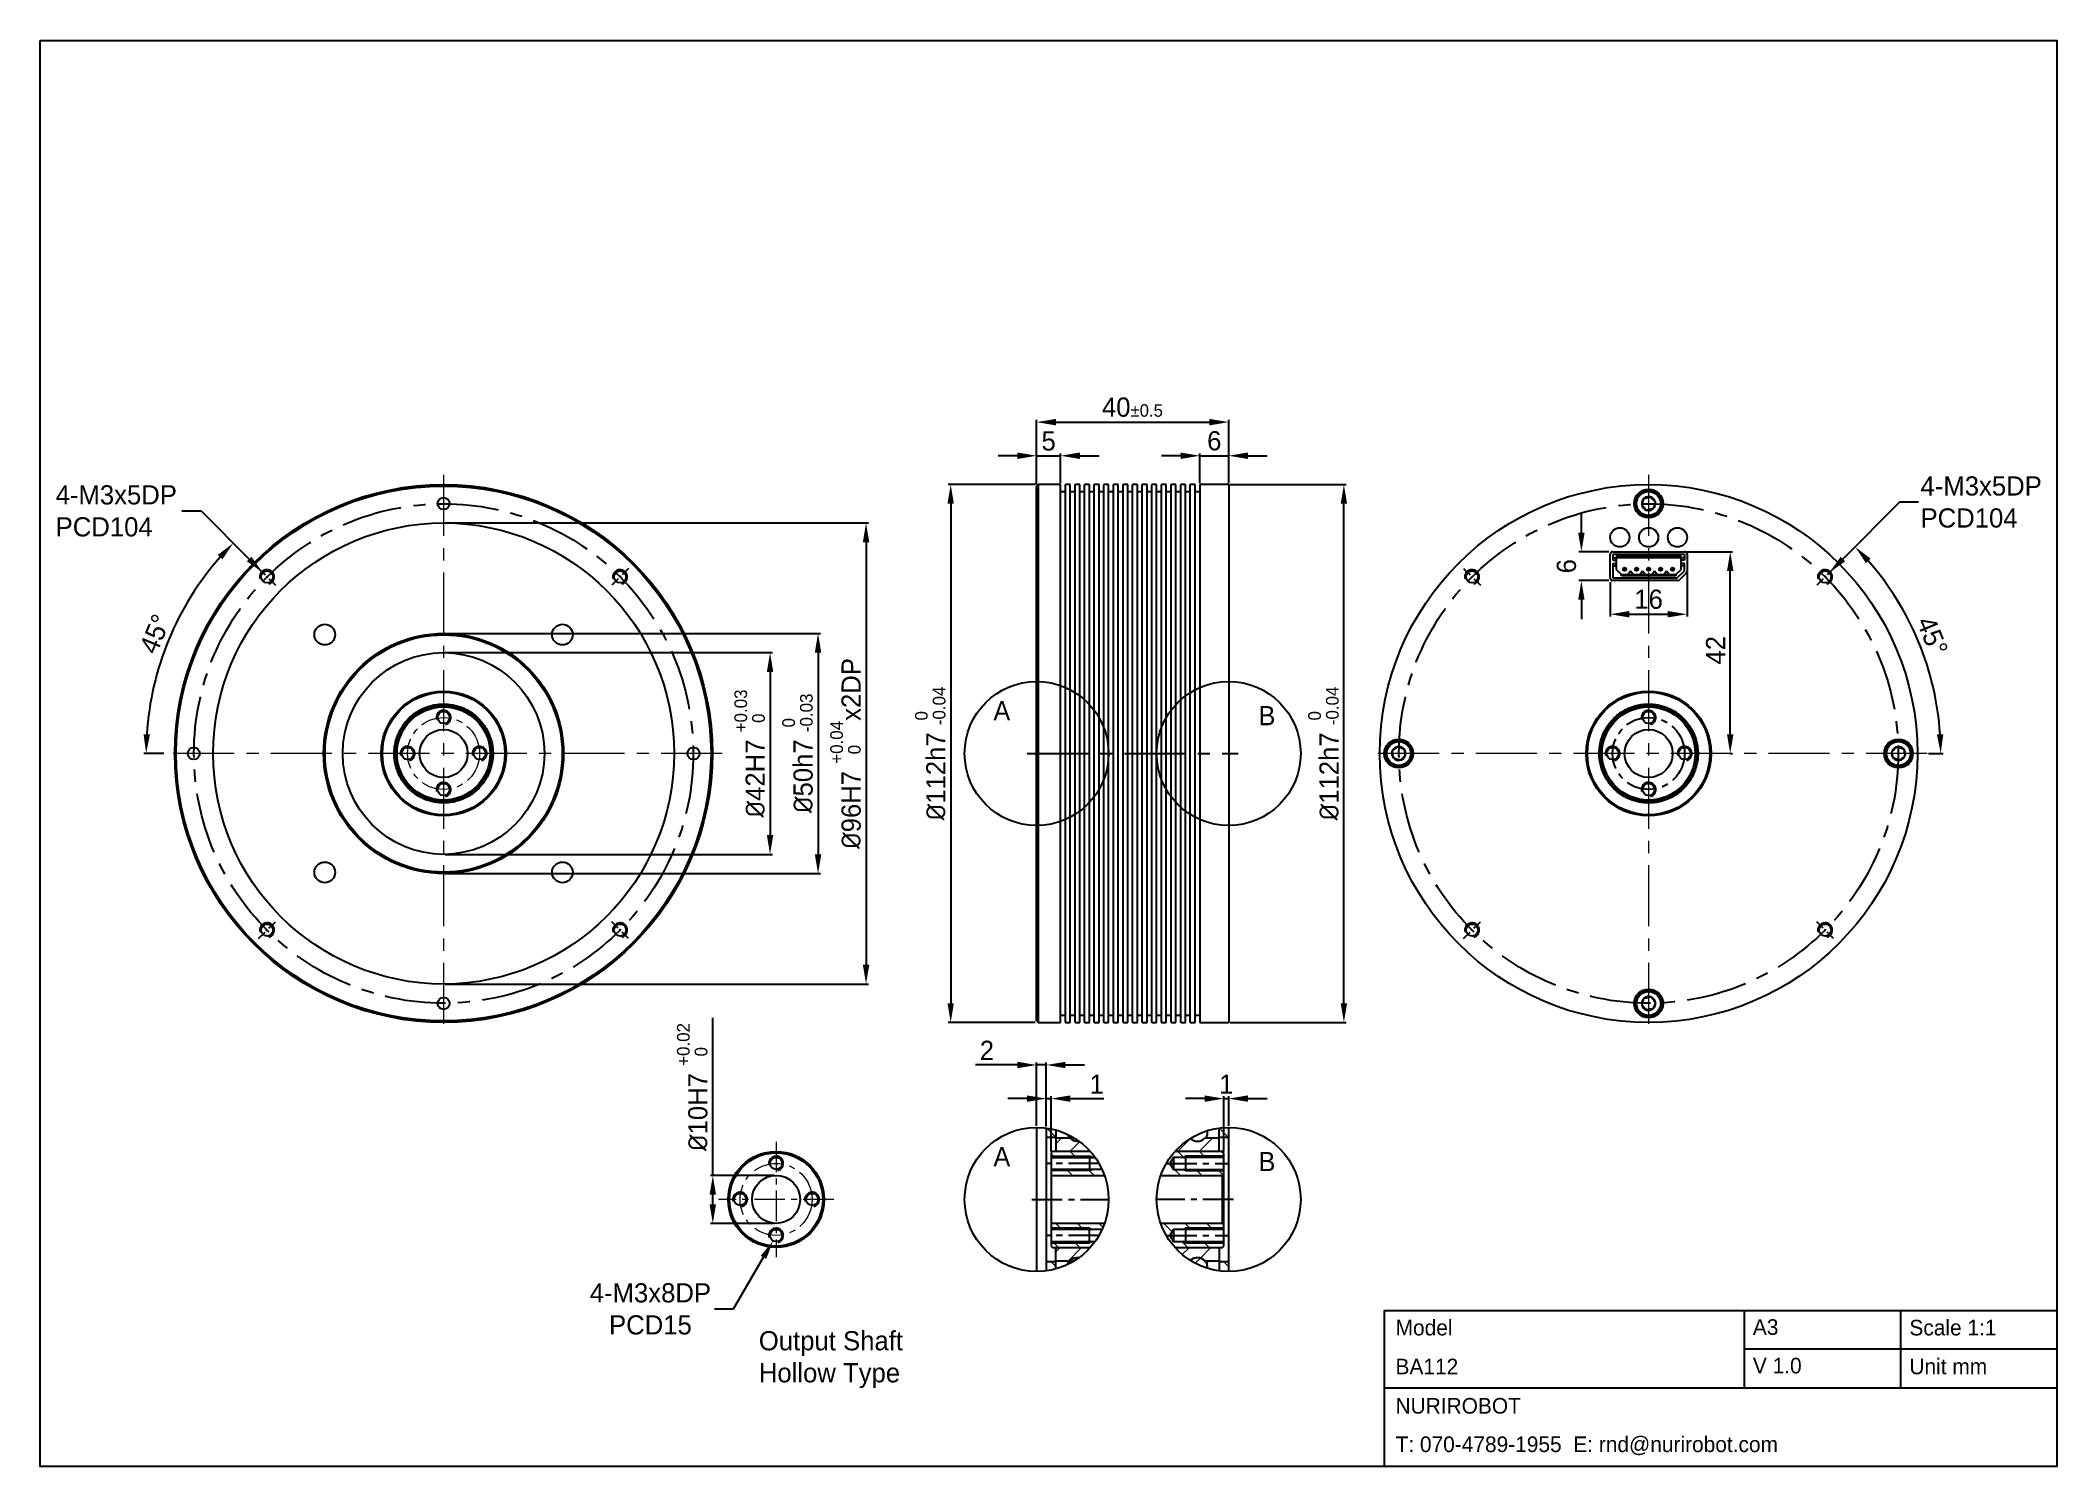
# Model space of a CAD drawing. Header units: millimetres. Extents: x 0 to 420, y 0 to 297.
import ezdxf

# ---------------------------------------------------------------- set-up
doc = ezdxf.new("R2010")
doc.units = ezdxf.units.MM
doc.header["$LTSCALE"] = 0.5
doc.header["$PDSIZE"] = -1
doc.linetypes.add('CENTERX2', pattern=[20.32, 12.7, -2.54, 2.54, -2.54])
doc.layers.add('외형선', color=7, linetype='Continuous', lineweight=25)
doc.layers.add('중심선', color=1, linetype='CENTERX2')
doc.layers.add('치수선', color=3, linetype='Continuous')
doc.styles.add('누리로봇 문자스타일_20230829', font='GOTHIC.TTF')
doc.dimstyles.new('A3기본 치수스타일', dxfattribs={"dimtxt": 4, "dimasz": 4, "dimexe": 0.5, "dimexo": 0.3, "dimgap": 1, "dimtad": 1, "dimtoh": 1, "dimdec": 1, "dimzin": 12, "dimdsep": 46, "dimtxsty": '누리로봇 문자스타일_20230829', "dimcen": 0.09, "dimclrd": 3, "dimclre": 3, "dimclrt": 3, "dimadec": 0, "dimazin": 3, "dimtm": 1e-09, "dimtfac": 1, "dimtdec": 1, "dimtofl": 0, "dimtmove": 0, "dimatfit": 3, "dimfxl": 1, "dimfrac": 2, "dimarcsym": 0})
doc.dimstyles.new('A3지시선 치수스타일', dxfattribs={"dimtxt": 4, "dimasz": 4, "dimexe": 0.5, "dimexo": 0.3, "dimgap": 0.396875, "dimtad": 0, "dimtih": 1, "dimtoh": 1, "dimdec": 1, "dimzin": 12, "dimdsep": 46, "dimtxsty": '누리로봇 문자스타일_20230829', "dimcen": 0.09, "dimclrd": 3, "dimclre": 3, "dimclrt": 3, "dimadec": 0, "dimazin": 3, "dimtm": 1e-09, "dimtfac": 1, "dimtdec": 1, "dimtofl": 0, "dimtmove": 0, "dimatfit": 3, "dimfxl": 1, "dimfrac": 2, "dimarcsym": 0})
doc.dimstyles.new('A3치수선 초과 치수스타일', dxfattribs={"dimtxt": 4, "dimasz": 4, "dimexe": 0.5, "dimexo": 0.3, "dimgap": 1, "dimtad": 1, "dimdec": 1, "dimzin": 12, "dimdsep": 46, "dimtxsty": '누리로봇 문자스타일_20230829', "dimcen": 0.09, "dimclrd": 3, "dimclre": 3, "dimclrt": 3, "dimadec": 0, "dimazin": 3, "dimtm": 1e-09, "dimtfac": 1, "dimtdec": 1, "dimtofl": 0, "dimtmove": 0, "dimatfit": 3, "dimfxl": 1, "dimfrac": 2, "dimarcsym": 0})

msp = doc.modelspace()

# ---------------------------------------------------------------- texts
at = {"color": 3, "ltscale": 0.5, "char_height": 4, "attachment_point": 1, "style": '누리로봇 문자스타일_20230829'}
for s, insert, width in [('{\\fGulim|b0|i0|c129|p50;A}', (198.54, 159.41), 28.4188), ('{\\fGulim|b0|i0|c129|p50;B}', (253.77, 158.39), 33.3852), ('{\\fGulim|b0|i0|c129|p50;A}', (198.54, 66.55), 28.4188), ('{\\fGulim|b0|i0|c129|p50;B}', (253.77, 65.53), 33.3852), ('Output Shaft\\PHollow Type', (149.66, 28.22), 69.668)]:
    msp.add_mtext(s, dxfattribs=dict(at, insert=insert, width=width))
at = {"lineweight": -3, "attachment_point": 1, "style": '누리로봇 문자스타일_20230829'}
for s, insert, char_height, width in [('Model', (282.3, 30.58), 3.255, 10.7408), ('A3', (356.72, 30.7), 3.255, 12.1036), ('{\\fCentury Gothic|b0|i0|c0|p34;Scale 1:1}', (389.32, 30.58), 3.2548, 53.4053), ('BA112', (282.28, 22.48), 3.255, 39.9112), ('V 1.0', (356.72, 22.67), 3.255, 12.1036), ('Unit mm', (389.32, 22.5), 3.255, 53.4053), ('NURIROBOT', (282.28, 14.3), 3.255, 40.3813), ('T: 070-4789-1955  E: rnd@nurirobot.com', (282.29, 6.29), 3.2548, 85.2271), ('T: 070-4789-1955  E: rnd@nurirobot.com', (282.29, 6.29), 3.2548, 85.2271)]:
    msp.add_mtext(s, dxfattribs=dict(at, insert=insert, char_height=char_height, width=width))

# ---------------------------------------------------------------- blocks, each defined once
blk = doc.blocks.new('_D_102')
at = {"layer": 'Defpoints', "color": 0}
for p in [(247.53, 217.5), (207.53, 204.2), (247.53, 204.5)]:
    blk.add_point(p, dxfattribs=at)
at = {"layer": '치수선', "color": 3, "lineweight": -2}
for p, q in [((207.53, 204.5), (207.53, 218)), ((211.53, 217.5), (243.53, 217.5)), ((247.53, 204.8), (247.53, 218))]:
    blk.add_line(p, q, dxfattribs=at)
at = {"layer": '치수선', "color": 3}
for points in [[(211.53, 218.17), (211.53, 216.83), (207.53, 217.5)], [(243.53, 218.17), (243.53, 216.83), (247.53, 217.5)]]:
    blk.add_solid(points, dxfattribs=at)
at = {"layer": '치수선', "color": 3, "insert": (227.48, 220.6), "char_height": 4, "attachment_point": 5, "style": '누리로봇 문자스타일_20230829'}
blk.add_mtext('40{\\H0.65x;%%P0.5}', dxfattribs=at)
blk = doc.blocks.new('_D_105')
at = {"layer": 'Defpoints', "color": 0}
for p in [(84, 169.5), (84, 127.5), (152, 127.5)]:
    blk.add_point(p, dxfattribs=at)
at = {"layer": '치수선', "color": 3, "lineweight": -2}
for p, q in [((84.3, 169.5), (152.5, 169.5)), ((152, 165.5), (152, 131.5)), ((84.3, 127.5), (152.5, 127.5))]:
    blk.add_line(p, q, dxfattribs=at)
at = {"layer": '치수선', "color": 3}
for points in [[(151.33, 165.5), (152.67, 165.5), (152, 169.5)], [(151.33, 131.5), (152.67, 131.5), (152, 127.5)]]:
    blk.add_solid(points, dxfattribs=at)
at = {"layer": '치수선', "color": 3, "insert": (147.74, 148.5), "char_height": 4, "attachment_point": 5, "rotation": 90, "style": '누리로봇 문자스타일_20230829'}
blk.add_mtext('{\\fISOCPEUR|b0|i0|c0|p34;%%C}42H7 {\\H0.66x;\\S+0.03^   0;}', dxfattribs=at)
blk = doc.blocks.new('_D_106')
at = {"layer": 'Defpoints', "color": 0}
for p in [(84, 173.5), (84, 123.5), (162, 123.5)]:
    blk.add_point(p, dxfattribs=at)
at = {"layer": '치수선', "color": 3, "lineweight": -2}
for p, q in [((84.3, 173.5), (162.5, 173.5)), ((162, 169.5), (162, 127.5)), ((84.3, 123.5), (162.5, 123.5))]:
    blk.add_line(p, q, dxfattribs=at)
at = {"layer": '치수선', "color": 3}
for points in [[(161.33, 169.5), (162.67, 169.5), (162, 173.5)], [(161.33, 127.5), (162.67, 127.5), (162, 123.5)]]:
    blk.add_solid(points, dxfattribs=at)
at = {"layer": '치수선', "color": 3, "insert": (157.74, 148.54), "char_height": 4, "attachment_point": 5, "rotation": 90, "style": '누리로봇 문자스타일_20230829'}
blk.add_mtext('{\\fISOCPEUR|b0|i0|c0|p34;%%C}50h7 {\\H0.66x;\\S 0^ -0.03;}', dxfattribs=at)
blk = doc.blocks.new('_D_107')
at = {"layer": 'Defpoints', "color": 0}
for p in [(84, 196.5), (84, 100.5), (172, 100.5)]:
    blk.add_point(p, dxfattribs=at)
at = {"layer": '치수선', "color": 3, "lineweight": -2}
for p, q in [((84.3, 196.5), (172.5, 196.5)), ((172, 192.5), (172, 104.5)), ((84.3, 100.5), (172.5, 100.5))]:
    blk.add_line(p, q, dxfattribs=at)
at = {"layer": '치수선', "color": 3}
for points in [[(171.33, 192.5), (172.67, 192.5), (172, 196.5)], [(171.33, 104.5), (172.67, 104.5), (172, 100.5)]]:
    blk.add_solid(points, dxfattribs=at)
at = {"layer": '치수선', "color": 3, "insert": (167.74, 148.5), "char_height": 4, "attachment_point": 5, "rotation": 90, "style": '누리로봇 문자스타일_20230829'}
blk.add_mtext('{\\fISOCPEUR|b0|i0|c0|p34;%%C}96H7 {\\H0.66x;\\S+0.04^   0;}x2DP', dxfattribs=at)
blk = doc.blocks.new('_D_108')
at = {"layer": 'Defpoints', "color": 0}
for p in [(207.53, 204.5), (189.63, 92.5), (207.53, 92.5)]:
    blk.add_point(p, dxfattribs=at)
at = {"layer": '치수선', "color": 3, "lineweight": -2}
for p, q in [((207.23, 204.5), (189.13, 204.5)), ((189.63, 200.5), (189.63, 96.5)), ((207.23, 92.5), (189.13, 92.5))]:
    blk.add_line(p, q, dxfattribs=at)
at = {"layer": '치수선', "color": 3}
for points in [[(188.96, 200.5), (190.29, 200.5), (189.63, 204.5)], [(188.96, 96.5), (190.29, 96.5), (189.63, 92.5)]]:
    blk.add_solid(points, dxfattribs=at)
at = {"layer": '치수선', "color": 3, "insert": (185.36, 148.5), "char_height": 4, "attachment_point": 5, "rotation": 90, "style": '누리로봇 문자스타일_20230829'}
blk.add_mtext('{\\fISOCPEUR|b0|i0|c0|p34;%%C}112h7 {\\H0.66x;\\S 0^ -0.04;}', dxfattribs=at)
blk = doc.blocks.new('_D_111')
at = {"layer": 'Defpoints', "color": 0}
for p in [(342.5, 190.5), (352, 190.5), (351.69, 148.5)]:
    blk.add_point(p, dxfattribs=at)
at = {"layer": '치수선', "color": 3, "lineweight": -2}
for p, q in [((342.8, 190.5), (352.5, 190.5)), ((352, 152.5), (352, 186.5)), ((351.99, 148.5), (352.5, 148.5))]:
    blk.add_line(p, q, dxfattribs=at)
at = {"layer": '치수선', "color": 3}
for points in [[(351.33, 186.5), (352.67, 186.5), (352, 190.5)], [(351.33, 152.5), (352.67, 152.5), (352, 148.5)]]:
    blk.add_solid(points, dxfattribs=at)
at = {"layer": '치수선', "color": 3, "insert": (348.95, 170), "char_height": 4, "attachment_point": 5, "rotation": 90, "style": '누리로봇 문자스타일_20230829'}
blk.add_mtext('42', dxfattribs=at)
blk = doc.blocks.new('_D_113')
at = {"layer": 'Defpoints', "color": 0}
for p in [(327, 190.5), (321, 184.5), (327, 184.5)]:
    blk.add_point(p, dxfattribs=at)
at = {"layer": '치수선', "color": 3, "lineweight": -2}
for p, q in [((321, 194.5), (321, 198.5)), ((326.7, 190.5), (320.5, 190.5)), ((326.7, 184.5), (320.5, 184.5)), ((321, 180.5), (321, 176.5))]:
    blk.add_line(p, q, dxfattribs=at)
at = {"layer": '치수선', "color": 3}
for points in [[(320.33, 194.5), (321.67, 194.5), (321, 190.5)], [(320.33, 180.5), (321.67, 180.5), (321, 184.5)]]:
    blk.add_solid(points, dxfattribs=at)
at = {"layer": '치수선', "color": 3, "insert": (317.9, 187.5), "char_height": 4, "attachment_point": 5, "rotation": 90, "style": '누리로봇 문자스타일_20230829'}
blk.add_mtext('6', dxfattribs=at)
blk = doc.blocks.new('_D_114')
at = {"layer": 'Defpoints', "color": 0}
for p in [(343, 186.5), (327, 184.5), (343, 177.5)]:
    blk.add_point(p, dxfattribs=at)
at = {"layer": '치수선', "color": 3, "lineweight": -2}
for p, q in [((343, 186.2), (343, 177)), ((327, 184.2), (327, 177)), ((331, 177.5), (339, 177.5))]:
    blk.add_line(p, q, dxfattribs=at)
at = {"layer": '치수선', "color": 3}
for points in [[(331, 178.17), (331, 176.83), (327, 177.5)], [(339, 178.17), (339, 176.83), (343, 177.5)]]:
    blk.add_solid(points, dxfattribs=at)
at = {"layer": '치수선', "color": 3, "insert": (335, 180.6), "char_height": 4, "attachment_point": 5, "style": '누리로봇 문자스타일_20230829'}
blk.add_mtext('16', dxfattribs=at)
blk = doc.blocks.new('*D173')
at = {"layer": 'Defpoints', "color": 0}
for p in [(212.53, 210.5), (207.53, 204.2), (212.53, 204.5)]:
    blk.add_point(p, dxfattribs=at)
at = {"layer": '치수선', "color": 3, "lineweight": -2}
for p, q in [((203.53, 210.5), (199.53, 210.5)), ((207.53, 204.5), (207.53, 211)), ((207.53, 210.5), (212.53, 210.5)), ((212.53, 204.8), (212.53, 211)), ((216.53, 210.5), (220.53, 210.5))]:
    blk.add_line(p, q, dxfattribs=at)
at = {"layer": '치수선', "color": 3}
for points in [[(203.53, 211.17), (203.53, 209.83), (207.53, 210.5)], [(216.53, 211.17), (216.53, 209.83), (212.53, 210.5)]]:
    blk.add_solid(points, dxfattribs=at)
at = {"layer": '치수선', "color": 3, "insert": (210.03, 213.55), "char_height": 4, "attachment_point": 5, "style": '누리로봇 문자스타일_20230829'}
blk.add_mtext('5', dxfattribs=at)
blk = doc.blocks.new('*D174')
at = {"layer": 'Defpoints', "color": 0}
for p in [(247.53, 210.5), (241.53, 204.5), (247.53, 204.5)]:
    blk.add_point(p, dxfattribs=at)
at = {"layer": '치수선', "color": 3, "lineweight": -2}
for p, q in [((237.53, 210.5), (233.53, 210.5)), ((241.53, 204.8), (241.53, 211)), ((241.53, 210.5), (247.53, 210.5)), ((247.53, 204.8), (247.53, 211)), ((251.53, 210.5), (255.53, 210.5))]:
    blk.add_line(p, q, dxfattribs=at)
at = {"layer": '치수선', "color": 3}
for points in [[(237.53, 211.17), (237.53, 209.83), (241.53, 210.5)], [(251.53, 211.17), (251.53, 209.83), (247.53, 210.5)]]:
    blk.add_solid(points, dxfattribs=at)
at = {"layer": '치수선', "color": 3, "insert": (244.53, 213.6), "char_height": 4, "attachment_point": 5, "style": '누리로봇 문자스타일_20230829'}
blk.add_mtext('6', dxfattribs=at)
blk = doc.blocks.new('*U175')
at = {"layer": '외형선'}
for radius in [3, 2.75, 2.5]:
    blk.add_circle((0, 0), radius, dxfattribs=at)
for start, end in [(129.2569, 189.2569), (69.2569, 129.2569), (9.2569, 69.2569), (309.2569, 9.2569), (189.2569, 249.2569), (249.2569, 309.2569)]:
    blk.add_arc((0, 0), 1.44, start, end, dxfattribs=at)
for points, knots in [([(-1.42, -0.23), (-1.33, 0.01), (-1.16, 0.46), (-0.99, 0.91), (-0.91, 1.12)], [0, 0, 0, 0, 0.534624, 1, 1, 1, 1]), ([(-0.91, 1.12), (-0.66, 1.16), (-0.18, 1.24), (0.29, 1.31), (0.51, 1.35)], [0, 0, 0, 0, 0.534625, 1, 1, 1, 1]), ([(0.51, 1.35), (0.62, 1.22), (0.88, 0.89), (1.2, 0.51), (1.39, 0.28), (1.42, 0.23)], [0, 0, 0, 0, 0.366241, 0.87108, 1, 1, 1, 1]), ([(1.42, 0.23), (1.33, -0.01), (1.16, -0.46), (0.99, -0.91), (0.91, -1.12)], [0, 0, 0, 0, 0.534624, 1, 1, 1, 1]), ([(-0.51, -1.35), (-0.55, -1.3), (-0.74, -1.07), (-1.05, -0.69), (-1.31, -0.37), (-1.42, -0.23)], [0, 0, 0, 0, 0.12892, 0.633759, 1, 1, 1, 1]), ([(0.91, -1.12), (0.66, -1.16), (0.18, -1.24), (-0.29, -1.31), (-0.51, -1.35)], [0, 0, 0, 0, 0.534625, 1, 1, 1, 1])]:
    blk.add_open_spline(points, degree=3, knots=knots, dxfattribs=at)
blk = doc.blocks.new('*U176')
at = {"color": 0, "linetype": 'ByBlock', "lineweight": -2}
blk.add_blockref('*U175', (364.89, 221.24), dxfattribs=at)
for p, rotation in [((312.84, 169.19), 90), ((416.94, 169.19), 270), ((364.89, 117.14), 180)]:
    blk.add_blockref('*U175', p, dxfattribs=dict(at, rotation=rotation))
blk = doc.blocks.new('*U177')
at = {"layer": '중심선', "ltscale": 0.3}
blk.add_line((1.77, 1.77), (-1.77, -1.77), dxfattribs=at)
blk = doc.blocks.new('*U178')
at = {"color": 0, "linetype": 'ByBlock', "lineweight": -2}
for p, rotation in [((81.04, 205.96), 90.00000000000001), ((81.04, 132.42), 180), ((154.58, 132.42), 270)]:
    blk.add_blockref('*U177', p, dxfattribs=dict(at, rotation=rotation))
blk.add_blockref('*U177', (154.58, 205.96), dxfattribs=at)
blk = doc.blocks.new('*U179')
at = {"layer": '중심선', "ltscale": 0.3}
blk.add_line((1.77, 1.77), (-1.77, -1.77), dxfattribs=at)
blk = doc.blocks.new('*U180')
at = {"color": 0, "linetype": 'ByBlock', "lineweight": -2}
for p, rotation in [((81.04, 205.96), 90.00000000000001), ((81.04, 132.42), 180), ((154.58, 132.42), 270)]:
    blk.add_blockref('*U179', p, dxfattribs=dict(at, rotation=rotation))
blk.add_blockref('*U179', (154.58, 205.96), dxfattribs=at)
blk = doc.blocks.new('*D181')
at = {"layer": 'Defpoints', "color": 0}
for p in [(372.65, 186.16), (370.89, 184.38)]:
    blk.add_point(p, dxfattribs=at)
at = {"layer": '치수선', "color": 3, "lineweight": -2}
for p, q in [((387.24, 200.85), (375.47, 188.99)), ((391.24, 200.85), (387.24, 200.85))]:
    blk.add_line(p, q, dxfattribs=at)
at = {"layer": '치수선', "color": 3}
blk.add_solid([(375, 189.46), (375.94, 188.52), (372.65, 186.16)], dxfattribs=at)
at = {"layer": '치수선', "color": 3, "insert": (391.64, 200.85), "char_height": 4, "attachment_point": 4, "style": '누리로봇 문자스타일_20230829'}
blk.add_mtext('4-M3x5DP\\PPCD104', dxfattribs=at)
blk = doc.blocks.new('*D187')
at = {"layer": 'Defpoints', "color": 0}
for p in [(153.26, 60.64), (140.08, 50.64), (153.26, 50.64)]:
    blk.add_point(p, dxfattribs=at)
at = {"layer": '치수선', "color": 3, "lineweight": -2}
for p, q in [((140.08, 60.64), (140.08, 93.46)), ((152.96, 60.64), (139.58, 60.64)), ((140.08, 54.64), (140.08, 56.64)), ((152.96, 50.64), (139.58, 50.64))]:
    blk.add_line(p, q, dxfattribs=at)
at = {"layer": '치수선', "color": 3}
for points in [[(139.41, 56.64), (140.74, 56.64), (140.08, 60.64)], [(139.41, 54.64), (140.74, 54.64), (140.08, 50.64)]]:
    blk.add_solid(points, dxfattribs=at)
at = {"layer": '치수선', "color": 3, "insert": (135.81, 79.05), "char_height": 4, "attachment_point": 5, "rotation": 90, "style": '누리로봇 문자스타일_20230829'}
blk.add_mtext('{\\fISOCPEUR|b0|i0|c0|p34;%%C}10H7 {\\H0.66x;\\S+0.02^   0;}', dxfattribs=at)
blk = doc.blocks.new('*D188')
at = {"layer": 'Defpoints', "color": 0}
for p in [(152.64, 47.06), (153.89, 49.22)]:
    blk.add_point(p, dxfattribs=at)
at = {"layer": '치수선', "color": 3, "lineweight": -2}
for p, q in [((144.42, 32.83), (150.64, 43.59)), ((140.42, 32.83), (144.42, 32.83))]:
    blk.add_line(p, q, dxfattribs=at)
at = {"layer": '치수선', "color": 3}
blk.add_solid([(150.06, 43.92), (151.21, 43.26), (152.64, 47.06)], dxfattribs=at)
at = {"layer": '치수선', "color": 3, "insert": (127.08, 32.83), "char_height": 4, "attachment_point": 5, "style": '누리로봇 문자스타일_20230829'}
blk.add_mtext('4-M3x8DP\\PPCD15', dxfattribs=at)
blk = doc.blocks.new('*D189')
at = {"color": 3}
for p, q in [((373.75, 187.25), (378.38, 191.88)), ((393.3, 148.5), (396.35, 148.5))]:
    blk.add_line(p, q, dxfattribs=at)
blk.add_arc((335, 148.5), 60.85, 3.7668, 41.2332, dxfattribs=at)
for points in [[(380.28, 188.15), (381.25, 189.07), (378.03, 191.53)], [(396.39, 152.52), (395.06, 152.48), (395.85, 148.5)]]:
    blk.add_solid(points, dxfattribs=at)
at = {"layer": 'Defpoints', "color": 0}
for p in [(373.54, 187.04), (370, 183.5), (393.78, 164.25), (277, 148.5), (393, 148.5)]:
    blk.add_point(p, dxfattribs=at)
at = {"color": 3, "insert": (394.09, 172.97), "char_height": 4, "attachment_point": 5, "rotation": 292.5, "style": '누리로봇 문자스타일_20230829'}
blk.add_mtext('45°', dxfattribs=at)
blk = doc.blocks.new('*D190')
at = {"color": 3}
for p, q in [((45.25, 187.25), (39.83, 192.67)), ((25.7, 148.5), (21.54, 148.5))]:
    blk.add_line(p, q, dxfattribs=at)
blk.add_arc((84, 148.5), 61.96, 138.6995, 176.3005, dxfattribs=at)
for points in [[(36.97, 189.85), (37.94, 188.94), (40.19, 192.31)], [(22.83, 152.48), (21.5, 152.52), (22.04, 148.5)]]:
    blk.add_solid(points, dxfattribs=at)
at = {"layer": 'Defpoints', "color": 0}
for p in [(45.46, 187.04), (49, 183.5), (30.34, 179.48), (26, 148.5), (142, 148.5)]:
    blk.add_point(p, dxfattribs=at)
at = {"color": 3, "insert": (23.89, 173.4), "char_height": 4, "attachment_point": 5, "rotation": 67.5, "style": '누리로봇 문자스타일_20230829'}
blk.add_mtext('45°', dxfattribs=at)
blk = doc.blocks.new('*D191')
at = {"layer": 'Defpoints', "color": 0}
for p in [(46.35, 186.15), (48.12, 184.39)]:
    blk.add_point(p, dxfattribs=at)
at = {"layer": '치수선', "color": 3, "lineweight": -2}
for p, q in [((29.47, 199), (33.47, 199)), ((33.47, 199), (43.51, 188.98))]:
    blk.add_line(p, q, dxfattribs=at)
at = {"layer": '치수선', "color": 3}
blk.add_solid([(43.98, 189.45), (43.04, 188.51), (46.35, 186.15)], dxfattribs=at)
at = {"layer": '치수선', "color": 3, "insert": (3.19, 199), "char_height": 4, "attachment_point": 4, "style": '누리로봇 문자스타일_20230829'}
blk.add_mtext('4-M3x5DP\\PPCD104', dxfattribs=at)
blk = doc.blocks.new('*D192')
at = {"layer": 'Defpoints', "color": 0}
for p in [(209.53, 76.64), (209.53, 70.5), (210.53, 65.34)]:
    blk.add_point(p, dxfattribs=at)
at = {"layer": '치수선', "color": 3, "lineweight": -2}
for p, q in [((205.53, 76.64), (201.53, 76.64)), ((209.53, 70.8), (209.53, 77.14)), ((209.53, 76.64), (210.53, 76.64)), ((210.53, 65.64), (210.53, 77.14)), ((214.53, 76.64), (221.55, 76.64))]:
    blk.add_line(p, q, dxfattribs=at)
at = {"layer": '치수선', "color": 3}
for points in [[(205.53, 77.3), (205.53, 75.97), (209.53, 76.64)], [(214.53, 77.3), (214.53, 75.97), (210.53, 76.64)]]:
    blk.add_solid(points, dxfattribs=at)
at = {"layer": '치수선', "color": 3, "insert": (220.04, 79.64), "char_height": 4, "attachment_point": 5, "style": '누리로봇 문자스타일_20230829'}
blk.add_mtext('1', dxfattribs=at)
blk = doc.blocks.new('*D193')
at = {"layer": 'Defpoints', "color": 0}
for p in [(209.53, 83.64), (207.53, 70.64), (209.53, 70.5)]:
    blk.add_point(p, dxfattribs=at)
at = {"layer": '치수선', "color": 3, "lineweight": -2}
for p, q in [((207.53, 70.94), (207.53, 84.14)), ((209.53, 70.8), (209.53, 84.14)), ((203.53, 83.64), (194.81, 83.64)), ((209.53, 83.64), (207.53, 83.64)), ((213.53, 83.64), (217.53, 83.64))]:
    blk.add_line(p, q, dxfattribs=at)
at = {"layer": '치수선', "color": 3}
for points in [[(203.53, 84.3), (203.53, 82.97), (207.53, 83.64)], [(213.53, 84.3), (213.53, 82.97), (209.53, 83.64)]]:
    blk.add_solid(points, dxfattribs=at)
at = {"layer": '치수선', "color": 3, "insert": (197.17, 86.69), "char_height": 4, "attachment_point": 5, "style": '누리로봇 문자스타일_20230829'}
blk.add_mtext('2', dxfattribs=at)
blk = doc.blocks.new('*D194')
at = {"layer": 'Defpoints', "color": 0}
for p in [(247.53, 76.64), (247.53, 70.64), (246.53, 65.34)]:
    blk.add_point(p, dxfattribs=at)
at = {"layer": '치수선', "color": 3, "lineweight": -2}
for p, q in [((242.53, 76.64), (238.53, 76.64)), ((246.53, 65.64), (246.53, 77.14)), ((246.53, 76.64), (247.53, 76.64)), ((247.53, 70.94), (247.53, 77.14)), ((251.53, 76.64), (255.53, 76.64))]:
    blk.add_line(p, q, dxfattribs=at)
at = {"layer": '치수선', "color": 3}
for points in [[(242.53, 77.3), (242.53, 75.97), (246.53, 76.64)], [(251.53, 77.3), (251.53, 75.97), (247.53, 76.64)]]:
    blk.add_solid(points, dxfattribs=at)
at = {"layer": '치수선', "color": 3, "insert": (247.03, 79.64), "char_height": 4, "attachment_point": 5, "style": '누리로봇 문자스타일_20230829'}
blk.add_mtext('1', dxfattribs=at)
blk = doc.blocks.new('*D195')
at = {"layer": 'Defpoints', "color": 0}
for p in [(247.53, 204.5), (271.53, 204.5), (247.53, 92.5)]:
    blk.add_point(p, dxfattribs=at)
at = {"layer": '치수선', "color": 3, "lineweight": -2}
for p, q in [((247.83, 204.5), (272.03, 204.5)), ((271.53, 96.5), (271.53, 200.5)), ((247.83, 92.5), (272.03, 92.5))]:
    blk.add_line(p, q, dxfattribs=at)
at = {"layer": '치수선', "color": 3}
for points in [[(270.86, 200.5), (272.2, 200.5), (271.53, 204.5)], [(270.86, 96.5), (272.2, 96.5), (271.53, 92.5)]]:
    blk.add_solid(points, dxfattribs=at)
at = {"layer": '치수선', "color": 3, "insert": (267.27, 148.5), "char_height": 4, "attachment_point": 5, "rotation": 90, "style": '누리로봇 문자스타일_20230829'}
blk.add_mtext('{\\fISOCPEUR|b0|i0|c0|p34;%%C}112h7 {\\H0.66x;\\S 0^ -0.04;}', dxfattribs=at)

# ---------------------------------------------------------------- dimensions: what is measured, and where the dimension line sits
for base, line1, line2, picture, middle in [((30.34, 179.48), ((142, 148.5), (26, 148.5)), ((45.46, 187.04), (49, 183.5)), '*D190', (23.89, 173.4)), ((393.78, 164.25), ((373.54, 187.04), (370, 183.5)), ((393, 148.5), (277, 148.5)), '*D189', (394.09, 172.97))]:
    dim = msp.add_angular_dim_2l(base=base, line1=line1, line2=line2, dimstyle='A3기본 치수스타일', override={"dimdec": 0, "dimadec": 0, "dimazin": 3})
    dim.commit()
    dim.dimension.update_dxf_attribs({"geometry": picture, "text_midpoint": middle})
at = {"layer": '치수선'}
dim = msp.add_linear_dim(base=(247.53, 217.5), p1=(207.53, 204.2), p2=(247.53, 204.5), text='40{\\H0.65x;%%P0.5}', dimstyle='A3기본 치수스타일', override={"dimtofl": 1}, dxfattribs=at)
dim.commit()
dim.dimension.update_dxf_attribs({"geometry": '_D_102', "text_midpoint": (227.48, 217.5), "dimtype": 160})
for base, p1, p2, picture, middle in [((212.53, 210.5), (207.53, 204.2), (212.53, 204.5), '*D173', (210.03, 210.5)), ((247.53, 210.5), (241.53, 204.5), (247.53, 204.5), '*D174', (244.53, 210.5)), ((209.53, 83.64), (207.53, 70.64), (209.53, 70.5), '*D193', (197.17, 83.64)), ((209.53, 76.64), (210.53, 65.34), (209.53, 70.5), '*D192', (220.04, 76.64)), ((247.53, 76.64), (246.53, 65.34), (247.53, 70.64), '*D194', (247.03, 76.64))]:
    dim = msp.add_linear_dim(base=base, p1=p1, p2=p2, dimstyle='A3기본 치수스타일', override={"dimtofl": 1}, dxfattribs=at)
    dim.commit()
    dim.dimension.update_dxf_attribs({"geometry": picture, "text_midpoint": middle, "dimtype": 160})
for p1, p2, text, picture, middle in [((370.89, 184.38), (372.65, 186.16), '4-M3x5DP\\PPCD104', '*D181', (404.58, 200.85)), ((48.12, 184.39), (46.35, 186.15), '4-M3x5DP\\PPCD104', '*D191', (16.13, 199)), ((153.89, 49.22), (152.64, 47.06), '4-M3x8DP\\PPCD15', '*D188', (127.08, 32.83))]:
    dim = msp.add_diameter_dim_2p(p1=p1, p2=p2, text=text, dimstyle='A3지시선 치수스타일', override={"dimcen": 0}, dxfattribs=at)
    dim.commit()
    dim.dimension.update_dxf_attribs({"geometry": picture, "text_midpoint": middle, "dimtype": 163})
for base, p1, p2, text, dimstyle, picture, middle in [((189.63, 92.5), (207.53, 204.5), (207.53, 92.5), '{\\fISOCPEUR|b0|i0|c0|p34;%%C}<>h7 {\\H0.66x;\\S 0^ -0.04;}', 'A3기본 치수스타일', '_D_108', (189.63, 148.5)), ((271.53, 204.5), (247.53, 92.5), (247.53, 204.5), '{\\fISOCPEUR|b0|i0|c0|p34;%%C}<>h7 {\\H0.66x;\\S 0^ -0.04;}', 'A3기본 치수스타일', '*D195', (271.53, 148.5)), ((172, 100.5), (84, 196.5), (84, 100.5), '{\\fISOCPEUR|b0|i0|c0|p34;%%C}<>H7 {\\H0.66x;\\S+0.04^   0;}x2DP', 'A3기본 치수스타일', '_D_107', (172, 148.5)), ((140.08, 50.64), (153.26, 60.64), (153.26, 50.64), '{\\fISOCPEUR|b0|i0|c0|p34;%%C}<>H7 {\\H0.66x;\\S+0.02^   0;}', 'A3치수선 초과 치수스타일', '*D187', (140.08, 79.05))]:
    dim = msp.add_linear_dim(base=base, p1=p1, p2=p2, angle=90, text=text, dimstyle=dimstyle, dxfattribs=at)
    dim.commit()
    dim.dimension.update_dxf_attribs({"geometry": picture, "text_midpoint": middle, "dimtype": 160})
for base, p1, p2, picture, middle in [((321, 184.5), (327, 190.5), (327, 184.5), '_D_113', (321, 187.5)), ((352, 190.5), (351.69, 148.5), (342.5, 190.5), '_D_111', (352, 170))]:
    dim = msp.add_linear_dim(base=base, p1=p1, p2=p2, angle=90, dimstyle='A3기본 치수스타일', dxfattribs=at)
    dim.commit()
    dim.dimension.update_dxf_attribs({"geometry": picture, "text_midpoint": middle, "dimtype": 160})
dim = msp.add_linear_dim(base=(343, 177.5), p1=(327, 184.5), p2=(343, 186.5), dimstyle='A3기본 치수스타일', dxfattribs=at)
dim.commit()
dim.dimension.update_dxf_attribs({"geometry": '_D_114', "text_midpoint": (335, 177.5), "dimtype": 160})
for base, p1, p2, text, picture, middle in [((162, 123.5), (84, 173.5), (84, 123.5), '{\\fISOCPEUR|b0|i0|c0|p34;%%C}<>h7 {\\H0.66x;\\S 0^ -0.03;}', '_D_106', (162, 148.54)), ((152, 127.5), (84, 169.5), (84, 127.5), '{\\fISOCPEUR|b0|i0|c0|p34;%%C}<>H7 {\\H0.66x;\\S+0.03^   0;}', '_D_105', (152, 148.5))]:
    dim = msp.add_linear_dim(base=base, p1=p1, p2=p2, angle=90, text=text, dimstyle='A3기본 치수스타일', override={"dimtmove": 0}, dxfattribs=at)
    dim.commit()
    dim.dimension.update_dxf_attribs({"geometry": picture, "text_midpoint": middle, "dimtype": 160})

# ---------------------------------------------------------------- linework, layer by layer
at = {"color": 7, "linetype": 'Continuous', "lineweight": 25}
for p, q in [((207.53, 70.64), (207.53, 40.64)), ((209.53, 70.5), (209.53, 40.77)), ((209.53, 68.64), (211.53, 68.64)), ((211.53, 70.09), (211.53, 65.94)), ((214.52, 68.39), (211.53, 68.39)), ((245.53, 68.39), (242.54, 68.39)), ((245.53, 65.94), (245.53, 70.5)), ((245.53, 68.64), (247.53, 68.64)), ((247.53, 40.64), (247.53, 70.64)), ((210.83, 65.64), (210.53, 65.34)), ((210.53, 65.34), (210.53, 45.94)), ((210.53, 64.64), (218.53, 64.64)), ((218.71, 65.64), (210.83, 65.64)), ((236.43, 65.64), (236.43, 65.73)), ((246.23, 65.64), (236.43, 65.64)), ((246.53, 64.64), (238.53, 64.64)), ((246.53, 65.34), (246.23, 65.64)), ((246.53, 45.94), (246.53, 65.34)), ((218.53, 61.64), (210.53, 61.64)), ((210.53, 60.64), (221.67, 60.64)), ((233.39, 60.64), (246.23, 60.64)), ((238.53, 61.64), (246.53, 61.64)), ((246.23, 60.64), (246.53, 60.94)), ((246.23, 50.64), (246.23, 60.64)), ((221.67, 50.64), (210.53, 50.64)), ((246.23, 50.64), (233.39, 50.64)), ((246.53, 50.34), (246.23, 50.64)), ((218.53, 49.64), (210.53, 49.64)), ((210.53, 46.64), (218.53, 46.64)), ((246.53, 49.64), (238.53, 49.64)), ((238.53, 46.64), (246.53, 46.64)), ((211.53, 42.64), (209.53, 42.64)), ((210.53, 45.94), (210.83, 45.64)), ((210.83, 45.64), (218.71, 45.64)), ((211.53, 41.18), (211.53, 45.34)), ((211.53, 42.89), (214.52, 42.89)), ((236.43, 45.64), (246.23, 45.64)), ((236.43, 45.55), (236.43, 45.64)), ((242.54, 42.89), (245.53, 42.89)), ((245.53, 45.34), (245.53, 40.77)), ((247.53, 42.64), (245.53, 42.64)), ((246.23, 45.64), (246.53, 45.94))]:
    msp.add_line(p, q, dxfattribs=at)
at = {"color": 4, "linetype": 'Continuous', "lineweight": 18}
for p, q in [((211.52, 68.64), (209.67, 70.48)), ((211.53, 67.21), (212.71, 68.39)), ((214.45, 65.64), (216.49, 67.67)), ((236.9, 65.64), (239.59, 68.32)), ((241.39, 65.64), (244.14, 68.39)), ((247.44, 68.64), (245.57, 70.51)), ((211.28, 64.39), (210.53, 65.13)), ((215.77, 64.39), (214.52, 65.64)), ((235.73, 62.38), (234.7, 63.41)), ((238.22, 64.39), (236.97, 65.64)), ((242.71, 64.39), (241.46, 65.64)), ((246.53, 65.06), (245.95, 65.64)), ((210.54, 60.64), (210.53, 60.64)), ((215.03, 60.64), (213.78, 61.89)), ((219.52, 60.64), (218.27, 61.89)), ((237.48, 60.64), (236.23, 61.89)), ((241.97, 60.64), (240.72, 61.89)), ((246.34, 60.75), (245.21, 61.89)), ((212.81, 49.39), (211.56, 50.64)), ((217.3, 49.39), (216.05, 50.64)), ((221.36, 49.82), (220.54, 50.64)), ((235.74, 48.9), (234.01, 50.64)), ((239.75, 49.39), (238.5, 50.64)), ((244.24, 49.39), (242.99, 50.64)), ((212.07, 45.64), (210.82, 46.89)), ((216.56, 45.64), (215.31, 46.89)), ((239.01, 45.64), (237.76, 46.89)), ((243.5, 45.64), (242.25, 46.89)), ((211.53, 41.68), (210.58, 42.64)), ((211.53, 44.75), (212.41, 45.64)), ((214.15, 42.89), (216.9, 45.64)), ((237.87, 44.16), (239.35, 45.64)), ((240.56, 42.36), (241.63, 43.43)), ((241.63, 43.43), (243.84, 45.64)), ((247.53, 41.6), (246.5, 42.64))]:
    msp.add_line(p, q, dxfattribs=at)
at = {"lineweight": -3}
msp.add_line((354.9, 32.55), (354.9, 16.38), dxfattribs=at)
at = {"lineweight": -3, "ltscale": 3}
for p, q in [((387.45, 32.55), (387.45, 16.38)), ((354.9, 24.52), (420, 24.52)), ((354.9, 24.52), (420, 24.52)), ((280, 16.38), (420, 16.38)), ((280, 16.38), (420, 16.38))]:
    msp.add_line(p, q, dxfattribs=at)
msp.add_lwpolyline([(0, 297), (420, 297), (420, 0), (0, 0)], close=True)
at = {"color": 7, "linetype": 'Continuous', "lineweight": 25}
for points in [[(210.53, 64.39), (219.71, 64.39)], [(246.53, 64.39), (236.03, 64.39), (235.28, 63.14), (236.03, 61.89)], [(236.03, 64.39), (236.03, 61.89), (246.53, 61.89)], [(221.03, 62.18), (221.03, 61.89), (210.53, 61.89)], [(221.11, 62.02), (221.03, 61.89)], [(221.03, 49.1), (221.03, 49.39), (210.53, 49.39)], [(210.53, 46.89), (219.71, 46.89)], [(221.11, 49.26), (221.03, 49.39)], [(246.53, 49.39), (236.03, 49.39), (235.28, 48.14), (236.03, 46.89)], [(236.03, 49.39), (236.03, 46.89), (246.53, 46.89)]]:
    msp.add_lwpolyline(points, dxfattribs=at)
for points in [[(219.09, 64.39), (218.53, 64.64), (218.53, 61.64), (219.09, 61.89)], [(237.97, 64.39), (238.53, 64.64), (238.53, 61.64), (237.97, 61.89)], [(219.09, 46.89), (218.53, 46.64), (218.53, 49.64), (219.09, 49.39)], [(237.97, 49.39), (238.53, 49.64), (238.53, 46.64), (237.97, 46.89)]]:
    msp.add_lwpolyline(points)
at = {"lineweight": -3, "ltscale": 3}
msp.add_lwpolyline([(280, 0), (280, 32.55), (420, 32.55), (420, 0)], close=True, dxfattribs=at)
msp.add_lwpolyline([(280, 0), (280, 32.55), (420, 32.55), (420, 0)], close=True, dxfattribs=at)
for centre in [(47.23, 185.27), (120.77, 185.27), (298.23, 185.27), (371.77, 185.27), (84, 156), (335, 156), (76.5, 148.5), (91.5, 148.5), (327.5, 148.5), (342.5, 148.5), (84, 141), (335, 141), (47.23, 111.73), (120.77, 111.73), (298.23, 111.73), (371.77, 111.73), (153.26, 63.14), (145.76, 55.64), (160.76, 55.64), (153.26, 48.14)]:
    msp.add_circle(centre, 1.25)
at = {"color": 6}
for centre in [(207.53, 148.5), (247.53, 148.5), (207.53, 55.64), (247.53, 55.64)]:
    msp.add_circle(centre, 15, dxfattribs=at)
for centre in [(47.23, 185.27), (120.77, 185.27), (298.23, 185.27), (371.77, 185.27), (84, 156), (335, 156), (76.5, 148.5), (91.5, 148.5), (327.5, 148.5), (342.5, 148.5), (84, 141), (335, 141), (47.23, 111.73), (120.77, 111.73), (298.23, 111.73), (371.77, 111.73), (153.26, 63.14), (145.76, 55.64), (160.76, 55.64), (153.26, 48.14)]:
    msp.add_arc(centre, 1.5, 285, 195)
at = {"color": 7, "linetype": 'Continuous', "lineweight": 25}
for centre, radius, start, end in [((216.03, 69.89), 2.13, 224.9009, 278.1519), ((241.03, 69.89), 2.13, 226.4197, 315.0991), ((211.83, 65.94), 0.3, 180, 270), ((236.83, 65.94), 0.3, 197.0192, 270), ((245.23, 65.94), 0.3, 270, 0), ((211.83, 45.34), 0.3, 90, 180), ((216.03, 41.39), 2.13, 81.8481, 135.0991), ((236.83, 45.34), 0.3, 90, 162.9808), ((241.03, 41.39), 2.12, 44.9009, 133.5803), ((245.23, 45.34), 0.3, 0, 90)]:
    msp.add_arc(centre, radius, start, end, dxfattribs=at)
for points, knots in [([(214.01, 69.17), (214.05, 69.03), (214.17, 68.78), (214.33, 68.51), (214.45, 68.4), (214.47, 68.39)], [0.7176845, 0.7176845, 0.7176845, 0.7176845, 0.8487398, 0.9799389, 1, 1, 1, 1]), ([(214.22, 68.71), (214.2, 68.68), (214.13, 68.58), (214.09, 68.46), (214.06, 68.39)], [0, 0, 0, 0, 0.376006, 1, 1, 1, 1]), ([(214.79, 68.77), (214.9, 68.63), (215.17, 68.4), (215.51, 68.26), (215.69, 68.23)], [0.8619172, 0.8619172, 0.8619172, 0.8619172, 0.9127084, 0.9660903, 0.9660903, 0.9660903, 0.9660903]), ([(242.76, 68.39), (242.81, 68.46), (242.93, 68.63), (243.07, 68.96), (243.15, 69.35), (243.16, 69.7), (243.13, 69.91), (243.12, 69.98)], [0, 0, 0, 0, 0.0276091, 0.0694434, 0.1127375, 0.1574755, 0.1803332, 0.1803332, 0.1803332, 0.1803332]), ([(211.53, 65.94), (211.53, 65.93), (211.53, 65.9), (211.53, 65.8), (211.53, 65.66), (211.53, 65.64)], [0, 0, 0, 0, 0.402327, 0.915488, 1, 1, 1, 1]), ([(236.53, 65.84), (236.53, 65.79), (236.53, 65.74), (236.53, 65.64), (236.53, 65.64)], [0.5849552, 0.5849552, 0.5849552, 0.5849552, 0.9890723, 1, 1, 1, 1]), ([(245.53, 65.64), (245.53, 65.64), (245.53, 65.74), (245.53, 65.85), (245.53, 65.93), (245.53, 65.94), (245.53, 65.94)], [0, 0, 0, 0, 0.010929, 0.429522, 0.847903, 1, 1, 1, 1]), ([(211.53, 45.64), (211.53, 45.56), (211.53, 45.37), (211.53, 45.35), (211.53, 45.34)], [0, 0, 0, 0, 0.405637, 1, 1, 1, 1]), ([(214.33, 42.89), (214.27, 42.8), (214.12, 42.59), (214.01, 42.31), (213.97, 42.13), (213.96, 42.08)], [0, 0, 0, 0, 0.0710472, 0.1611208, 0.1903918, 0.1903918, 0.1903918, 0.1903918]), ([(236.53, 45.64), (236.53, 45.63), (236.53, 45.54), (236.53, 45.48), (236.53, 45.44)], [0, 0, 0, 0, 0.0422282, 0.3959915, 0.3959915, 0.3959915, 0.3959915]), ([(241.03, 43.51), (240.79, 43.49), (240.31, 43.44), (239.84, 43.17), (239.61, 42.97), (239.57, 42.93)], [0, 0, 0, 0, 0.0536887, 0.1073774, 0.1209927, 0.1209927, 0.1209927, 0.1209927]), ([(243.15, 41.29), (243.15, 41.33), (243.16, 41.61), (243.07, 42.13), (242.71, 42.76), (242.16, 43.23), (241.57, 43.48), (241.18, 43.5), (241.03, 43.51)], [0.7426509, 0.7426509, 0.7426509, 0.7426509, 0.7516422, 0.8053309, 0.8590196, 0.9127084, 0.9663971, 1, 1, 1, 1]), ([(242.99, 42.18), (243.01, 42.24), (243.09, 42.41), (243.14, 42.65), (243.14, 42.84), (243.14, 42.89)], [0, 0, 0, 0, 0.236936, 0.789045, 1, 1, 1, 1]), ([(245.53, 45.34), (245.53, 45.35), (245.53, 45.39), (245.53, 45.51), (245.53, 45.63), (245.53, 45.64)], [0, 0, 0, 0, 0.487596, 0.957921, 1, 1, 1, 1])]:
    msp.add_open_spline(points, degree=3, knots=knots, dxfattribs=at)
at = {"layer": '외형선'}
for p, q in [((207.83, 204.5), (207.53, 204.2)), ((207.53, 92.8), (207.53, 204.2)), ((212.53, 204.5), (207.83, 204.5)), ((207.83, 204.5), (207.83, 92.5)), ((212.53, 92.5), (212.53, 204.5)), ((213.53, 203), (212.53, 203)), ((214.53, 204.5), (213.53, 204.5)), ((213.53, 92.5), (213.53, 204.5)), ((214.53, 92.5), (214.53, 204.5)), ((215.53, 203), (214.53, 203)), ((216.53, 204.5), (215.53, 204.5)), ((215.53, 92.5), (215.53, 204.5)), ((216.53, 92.5), (216.53, 204.5)), ((217.53, 203), (216.53, 203)), ((218.53, 204.5), (217.53, 204.5)), ((217.53, 92.5), (217.53, 204.5)), ((218.53, 92.5), (218.53, 204.5)), ((219.53, 203), (218.53, 203)), ((220.53, 204.5), (219.53, 204.5)), ((219.53, 92.5), (219.53, 204.5)), ((220.53, 92.5), (220.53, 204.5)), ((221.53, 203), (220.53, 203)), ((222.53, 204.5), (221.53, 204.5)), ((221.53, 92.5), (221.53, 204.5)), ((222.53, 92.5), (222.53, 204.5)), ((223.53, 203), (222.53, 203)), ((224.53, 204.5), (223.53, 204.5)), ((223.53, 92.5), (223.53, 204.5)), ((224.53, 92.5), (224.53, 204.5)), ((225.53, 203), (224.53, 203)), ((226.53, 204.5), (225.53, 204.5)), ((225.53, 92.5), (225.53, 204.5)), ((226.53, 92.5), (226.53, 204.5)), ((227.53, 203), (226.53, 203)), ((228.53, 204.5), (227.53, 204.5)), ((227.53, 92.5), (227.53, 204.5)), ((228.53, 92.5), (228.53, 204.5)), ((229.53, 203), (228.53, 203)), ((230.53, 204.5), (229.53, 204.5)), ((229.53, 92.5), (229.53, 204.5)), ((230.53, 92.5), (230.53, 204.5)), ((231.53, 203), (230.53, 203)), ((232.53, 204.5), (231.53, 204.5)), ((231.53, 92.5), (231.53, 204.5)), ((232.53, 92.5), (232.53, 204.5)), ((233.53, 203), (232.53, 203)), ((234.53, 204.5), (233.53, 204.5)), ((233.53, 92.5), (233.53, 204.5)), ((234.53, 92.5), (234.53, 204.5)), ((235.53, 203), (234.53, 203)), ((236.53, 204.5), (235.53, 204.5)), ((235.53, 92.5), (235.53, 204.5)), ((236.53, 92.5), (236.53, 204.5)), ((237.53, 203), (236.53, 203)), ((238.53, 204.5), (237.53, 204.5)), ((237.53, 92.5), (237.53, 204.5)), ((238.53, 92.5), (238.53, 204.5)), ((239.53, 203), (238.53, 203)), ((240.53, 204.5), (239.53, 204.5)), ((239.53, 92.5), (239.53, 204.5)), ((240.53, 92.5), (240.53, 204.5)), ((241.53, 203), (240.53, 203)), ((247.53, 204.5), (241.53, 204.5)), ((241.53, 204.5), (241.53, 92.5)), ((247.53, 204.5), (247.53, 92.5)), ((327, 185), (327, 190)), ((327.5, 190.5), (342.5, 190.5)), ((342.45, 189.95), (327.55, 189.95)), ((327.55, 189.95), (327.55, 188.76)), ((327.55, 189.23), (328.25, 189.23)), ((328.25, 189.5), (328.25, 186.84)), ((341.75, 189.5), (328.25, 189.5)), ((341.75, 189.25), (328.25, 189.25)), ((341.75, 186.84), (341.75, 189.5)), ((342.45, 189.23), (341.75, 189.23)), ((342.45, 189.95), (342.45, 188.76)), ((343, 190), (343, 186.4)), ((327.55, 188.76), (328.25, 188.76)), ((327.55, 188.06), (327.55, 185.05)), ((327.55, 188.06), (328.25, 188.06)), ((327.55, 187.58), (328.25, 187.58)), ((327.55, 185.05), (340.95, 185.05)), ((328.25, 186.84), (329.34, 185.75)), ((329.34, 185.75), (340.66, 185.75)), ((329.34, 185.5), (329.34, 185.75)), ((340.66, 185.5), (329.34, 185.5)), ((330, 187.22), (330, 186.88)), ((330, 186.52), (330, 186.86)), ((331.25, 186.45), (330.75, 185.75)), ((331.75, 185.75), (331.25, 186.45)), ((332.5, 187.22), (332.5, 186.88)), ((332.5, 186.52), (332.5, 186.86)), ((333.75, 186.45), (333.25, 185.75)), ((334.25, 185.75), (333.75, 186.45)), ((335, 187.22), (335, 186.88)), ((335, 186.52), (335, 186.86)), ((336.25, 186.45), (335.75, 185.75)), ((336.75, 185.75), (336.25, 186.45)), ((337.5, 187.22), (337.5, 186.88)), ((337.5, 186.52), (337.5, 186.86)), ((338.75, 186.45), (338.25, 185.75)), ((339.25, 185.75), (338.75, 186.45)), ((340, 187.22), (340, 186.88)), ((340, 186.52), (340, 186.86)), ((340.66, 185.75), (341.75, 186.84)), ((340.66, 185.75), (340.66, 185.5)), ((340.95, 185.05), (342.45, 186.55)), ((342.79, 186.04), (341.5, 184.75)), ((342.45, 188.76), (341.75, 188.76)), ((342.45, 188.06), (341.75, 188.06)), ((342.45, 187.58), (341.75, 187.58)), ((342.45, 186.55), (342.45, 188.06)), ((341.1, 184.5), (327.5, 184.5)), ((79.83, 160.55), (79.93, 160.85)), ((83.78, 161.5), (83.97, 161.25)), ((89.77, 160.15), (89.83, 159.84)), ((332.89, 161.07), (333.03, 161.35)), ((338.9, 160.64), (339.16, 160.82)), ((74.76, 157.29), (74.71, 157.6)), ((76.97, 159.44), (77.26, 159.33)), ((94.48, 156.19), (94.39, 155.89)), ((327.35, 158.7), (327.35, 159.01)), ((344.04, 157.49), (344.35, 157.53)), ((72.73, 154.98), (73.04, 155.02)), ((323.52, 154.04), (323.37, 154.32)), ((346.61, 154.35), (346.47, 154.07)), ((347.42, 151.39), (347.7, 151.26)), ((71.01, 149.08), (71.27, 149.26)), ((96.84, 150.52), (96.62, 150.29)), ((322.25, 148.14), (322, 148.33)), ((348, 148.36), (347.75, 148.18)), ((72.2, 143.05), (72.35, 143.32)), ((96.33, 144.39), (96.04, 144.29)), ((347.36, 145.36), (347.55, 145.11)), ((93.07, 139.18), (92.76, 139.23)), ((323.84, 142.33), (323.53, 142.37)), ((344.53, 140.03), (344.59, 139.72)), ((76.02, 138.24), (76.03, 138.55)), ((81.63, 135.72), (81.49, 136)), ((87.77, 136.06), (87.52, 136.25)), ((327.93, 137.89), (327.63, 137.79)), ((333.59, 135.83), (333.38, 135.6)), ((339.57, 136.6), (339.49, 136.3)), ((207.53, 92.8), (207.83, 92.5)), ((207.83, 92.5), (212.53, 92.5)), ((212.53, 94), (213.53, 94)), ((213.53, 92.5), (214.53, 92.5)), ((214.53, 94), (215.53, 94)), ((215.53, 92.5), (216.53, 92.5)), ((216.53, 94), (217.53, 94)), ((217.53, 92.5), (218.53, 92.5)), ((218.53, 94), (219.53, 94)), ((219.53, 92.5), (220.53, 92.5)), ((220.53, 94), (221.53, 94)), ((221.53, 92.5), (222.53, 92.5)), ((222.53, 94), (223.53, 94)), ((223.53, 92.5), (224.53, 92.5)), ((224.53, 94), (225.53, 94)), ((225.53, 92.5), (226.53, 92.5)), ((226.53, 94), (227.53, 94)), ((227.53, 92.5), (228.53, 92.5)), ((228.53, 94), (229.53, 94)), ((229.53, 92.5), (230.53, 92.5)), ((230.53, 94), (231.53, 94)), ((231.53, 92.5), (232.53, 92.5)), ((232.53, 94), (233.53, 94)), ((233.53, 92.5), (234.53, 92.5)), ((234.53, 94), (235.53, 94)), ((235.53, 92.5), (236.53, 92.5)), ((236.53, 94), (237.53, 94)), ((237.53, 92.5), (238.53, 92.5)), ((238.53, 94), (239.53, 94)), ((239.53, 92.5), (240.53, 92.5)), ((240.53, 94), (241.53, 94)), ((241.53, 92.5), (247.53, 92.5))]:
    msp.add_line(p, q, dxfattribs=at)
at = {"layer": '외형선', "flags": 128}
for points in [[(86.79, 160.94), (86.9, 161.02), (87.03, 161.14)], [(329.88, 160.45), (330.06, 160.34), (330.15, 160.29)], [(335.95, 161.47), (336.05, 161.3), (336.11, 161.2)], [(92.2, 158.27), (92.32, 158.29), (92.5, 158.33)], [(324.96, 156.76), (325.18, 156.75), (325.28, 156.75)], [(341.8, 159.58), (341.81, 159.4), (341.83, 159.27)], [(71.76, 152.06), (71.75, 152.07), (71.57, 152.31)], [(95.77, 153.41), (95.87, 153.38), (96.07, 153.33)], [(322.29, 151.23), (322.5, 151.32), (322.57, 151.36)], [(96.71, 147.45), (96.77, 147.38), (96.94, 147.24)], [(71.49, 146.03), (71.47, 146.04), (71.21, 146.17)], [(322.46, 145.08), (322.61, 145.27), (322.65, 145.33)], [(74.02, 140.56), (73.99, 140.56), (73.71, 140.56)], [(94.8, 141.73), (94.83, 141.65), (94.91, 141.44)], [(325.43, 139.7), (325.48, 139.95), (325.49, 140.01)], [(346.48, 142.4), (346.18, 142.36), (346.17, 142.35)], [(78.79, 136.86), (78.74, 136.85), (78.51, 136.72)], [(84.72, 135.77), (84.68, 135.72), (84.54, 135.51)], [(90.49, 137.52), (90.47, 137.45), (90.45, 137.21)], [(330.54, 136.29), (330.47, 136.54), (330.46, 136.59)], [(336.65, 135.61), (336.46, 135.81), (336.44, 135.83)], [(342.39, 137.81), (342.12, 137.9), (342.1, 137.91)]]:
    msp.add_lwpolyline(points, dxfattribs=at)
at = {"layer": '외형선'}
for centre, radius in [((84, 148.5), 56), ((84, 148.5), 55.7), ((84, 200.55), 1.25), ((335, 148.5), 56), ((84, 148.5), 48), ((329, 193.5), 2), ((335, 193.5), 2), ((341, 193.5), 2), ((330, 186.87), 0.35), ((330, 186.87), 0.005), ((332.5, 186.87), 0.35), ((332.5, 186.87), 0.005), ((335, 186.87), 0.35), ((335, 186.87), 0.005), ((337.5, 186.87), 0.35), ((337.5, 186.87), 0.005), ((340, 186.87), 0.35), ((340, 186.87), 0.005), ((59.25, 173.25), 2.15), ((84, 148.5), 25), ((84, 148.5), 24.7), ((108.75, 173.25), 2.15), ((84, 148.5), 21), ((84, 148.5), 13), ((84, 148.5), 12.75), ((335, 148.5), 13), ((335, 148.5), 12.75), ((84, 148.5), 10), ((84, 148.5), 9.7), ((335, 148.5), 10), ((335, 148.5), 9.7), ((84, 148.5), 5), ((335, 148.5), 5), ((31.95, 148.5), 1.25), ((136.05, 148.5), 1.25), ((59.25, 123.75), 2.15), ((108.75, 123.75), 2.15), ((84, 96.45), 1.25), ((153.26, 55.64), 10), ((153.26, 55.64), 9.7), ((153.26, 55.64), 5)]:
    msp.add_circle(centre, radius, dxfattribs=at)
for centre, start, end in [((327.5, 190), 90, 180), ((342.5, 190), 0, 90), ((327.5, 185), 180, 270), ((342.5, 186.45), 305.3687, 354.2224), ((341.07, 185), 273.9055, 330.2399)]:
    msp.add_arc(centre, 0.5, start, end, dxfattribs=at)
for points in [[(93.3, 152.93), (93.1, 153.3), (92.71, 154.06), (91.94, 155.1), (91.1, 155.99), (90.23, 156.73), (89.36, 157.32), (88.43, 157.82), (87.12, 158.36), (85.74, 158.69), (84.34, 158.81), (83.2, 158.79), (81.99, 158.63), (80.74, 158.3), (79.56, 157.82), (78.44, 157.2), (77.4, 156.44), (76.51, 155.6), (75.77, 154.73), (75.18, 153.86), (74.68, 152.93), (74.14, 151.62), (73.81, 150.24), (73.69, 148.84), (73.71, 147.7), (73.87, 146.49), (74.2, 145.24), (74.68, 144.06), (75.3, 142.94), (76.06, 141.9), (76.9, 141.01), (77.77, 140.27), (78.64, 139.68), (79.57, 139.18), (80.88, 138.64), (82.26, 138.31), (83.66, 138.19), (84.8, 138.21), (86.01, 138.37), (87.26, 138.7), (88.44, 139.18), (89.56, 139.8), (90.6, 140.56), (91.49, 141.4), (92.23, 142.27), (92.82, 143.14), (93.32, 144.07), (93.86, 145.38), (94.19, 146.76), (94.31, 148.16), (94.29, 149.3), (94.13, 150.51), (93.8, 151.77), (93.46, 152.55), (93.3, 152.93)], [(331.56, 158.21), (331.17, 158.06), (330.38, 157.74), (329.26, 157.09), (328.29, 156.34), (327.47, 155.55), (326.79, 154.75), (326.19, 153.88), (325.52, 152.63), (325.04, 151.29), (324.78, 149.92), (324.68, 148.78), (324.72, 147.56), (324.92, 146.28), (325.27, 145.05), (325.76, 143.88), (326.41, 142.76), (327.16, 141.79), (327.95, 140.97), (328.75, 140.29), (329.62, 139.69), (330.87, 139.02), (332.21, 138.54), (333.58, 138.28), (334.72, 138.18), (335.94, 138.22), (337.22, 138.42), (338.45, 138.77), (339.62, 139.26), (340.74, 139.91), (341.71, 140.66), (342.53, 141.45), (343.21, 142.25), (343.81, 143.12), (344.48, 144.37), (344.96, 145.71), (345.22, 147.08), (345.32, 148.22), (345.28, 149.44), (345.08, 150.72), (344.73, 151.95), (344.24, 153.12), (343.59, 154.24), (342.84, 155.21), (342.05, 156.03), (341.25, 156.71), (340.38, 157.31), (339.13, 157.98), (337.79, 158.46), (336.42, 158.72), (335.28, 158.82), (334.06, 158.78), (332.77, 158.59), (331.96, 158.34), (331.56, 158.21)]]:
    msp.add_open_spline(points, degree=3, knots=[0, 0, 0, 0, 0.019413, 0.039427, 0.059998, 0.076087, 0.092168, 0.108599, 0.125022, 0.157832, 0.173921, 0.190002, 0.21058, 0.230593, 0.25, 0.269415, 0.289427, 0.309998, 0.326087, 0.342168, 0.358599, 0.375022, 0.407832, 0.423921, 0.440002, 0.46058, 0.480593, 0.5, 0.519415, 0.539427, 0.559998, 0.576087, 0.592168, 0.608599, 0.625022, 0.657832, 0.673921, 0.690002, 0.71058, 0.730593, 0.75, 0.769415, 0.789427, 0.809998, 0.826087, 0.842168, 0.858599, 0.875022, 0.907832, 0.923921, 0.940002, 0.96058, 0.980591, 1, 1, 1, 1], dxfattribs=at)
at = {"layer": '중심선', "color": 1, "linetype": 'CENTERX2', "lineweight": 18, "ltscale": 2}
for p, q in [((84, 206.5), (84, 90.5)), ((335, 206.5), (335, 90.5)), ((142, 148.5), (26, 148.5)), ((393, 148.5), (277, 148.5))]:
    msp.add_line(p, q, dxfattribs=at)
at = {"layer": '중심선', "ltscale": 2}
msp.add_line((205.53, 148.5), (249.53, 148.5), dxfattribs=at)
at = {"layer": '중심선', "color": 1, "linetype": 'CENTERX2', "lineweight": 18}
for p, q in [((153.26, 67.64), (153.26, 43.64)), ((165.26, 55.64), (141.26, 55.64))]:
    msp.add_line(p, q, dxfattribs=at)
at = {"layer": '중심선'}
for p, q in [((220.52, 63.14), (209.53, 63.14)), ((234.54, 63.14), (247.53, 63.14)), ((206.53, 55.64), (222.53, 55.64)), ((248.53, 55.64), (232.53, 55.64)), ((220.52, 48.14), (209.53, 48.14)), ((234.54, 48.14), (247.53, 48.14))]:
    msp.add_line(p, q, dxfattribs=at)
at = {"layer": '중심선', "ltscale": 2}
for centre in [(84, 148.5), (335, 148.5)]:
    msp.add_circle(centre, 52, dxfattribs=at)
at = {"layer": '중심선', "color": 1, "linetype": 'CENTERX2', "lineweight": 18}
for centre in [(84, 148.5), (153.26, 55.64)]:
    msp.add_circle(centre, 7.5, dxfattribs=at)
at = {"layer": '중심선'}
msp.add_circle((335, 148.5), 7.5, dxfattribs=at)

# ---------------------------------------------------------------- block references
for name, p in [('*U176', (-29.89, -20.69)), ('*U178', (-33.81, -20.69)), ('*U180', (217.19, -20.69))]:
    msp.add_blockref(name, p)

msp.set_redraw_order([(e.dxf.handle, doc.entitydb.next_handle()) for e in msp.query("TEXT MTEXT ATTDEF DIMENSION ARC_DIMENSION")])  # texts and dimensions are drawn at this point

doc.saveas('drawing.dxf')
